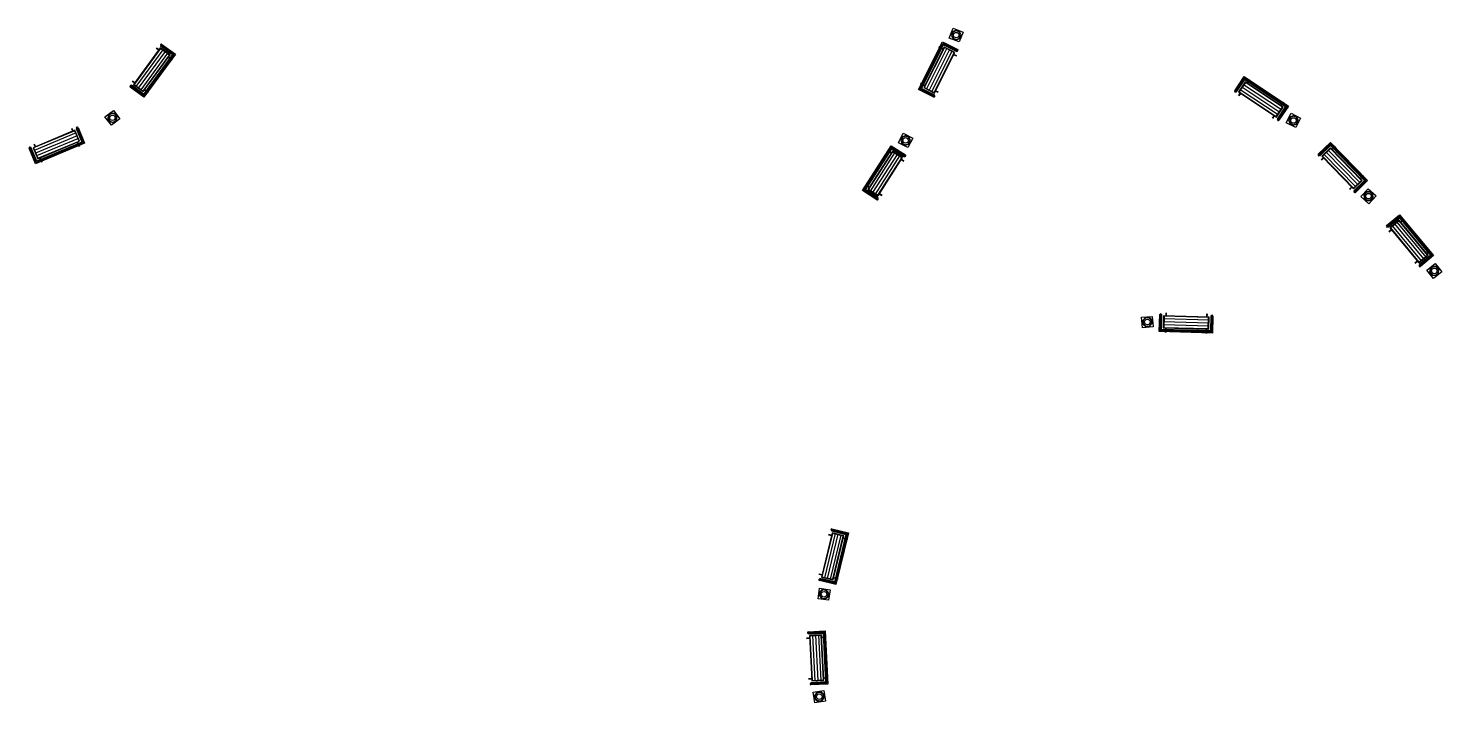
# Model space of a CAD drawing. Extents: x -2918 to -212, y 225 to 5715.
# Drawn here: x -2379.1 to -2326, y 497.8 to 523.2 of the extents above; entities that cross this region are included whole.
import ezdxf

# ---------------------------------------------------------------- set-up
doc = ezdxf.new("R2010")
doc.units = 0
doc.layers.add('ДВ_ГП_П_МАФ', color=20, linetype='CONTINUOUS')

# ---------------------------------------------------------------- blocks, each defined once
blk = doc.blocks.new('*U476')
at = {"layer": 'ДВ_ГП_П_МАФ'}
for p, q in [((0.315, -0.202), (0.315, 0.035)), ((0.337, -0.202), (0.337, 0.035)), ((2.444, -0.202), (2.444, 0.035)), ((2.466, -0.202), (2.466, 0.035)), ((0.202, -0.362), (2.578, -0.362)), ((0.202, -0.516), (2.578, -0.516)), ((0.202, -0.671), (2.578, -0.671)), ((0.046, -0.891), (0.112, -0.891)), ((0.315, -0.99), (0.315, -0.83)), ((0.337, -0.99), (0.337, -0.83)), ((2.444, -0.99), (2.444, -0.83)), ((2.466, -0.99), (2.466, -0.83)), ((2.735, -0.891), (2.669, -0.891))]:
    blk.add_line(p, q, dxfattribs=at)
for points in [[(0, -0.891), (0, 0), (2.781, 0), (2.781, -0.891)], [(0.046, -0.891), (0.046, -0.046), (2.735, -0.046), (2.735, -0.891)], [(0.057, -0.891), (0.057, -0.057), (2.723, -0.057), (2.723, -0.891)], [(0.089, -0.891), (0.089, -0.089), (2.692, -0.089), (2.692, -0.891)], [(0.112, -0.891), (0.112, -0.112), (2.669, -0.112), (2.669, -0.891)]]:
    blk.add_lwpolyline(points, dxfattribs=at)
for points in [[(0.202, -0.83), (2.578, -0.83), (2.578, -0.202), (0.202, -0.202)], [(0.225, -0.807), (2.555, -0.807), (2.555, -0.225), (0.225, -0.225)]]:
    blk.add_lwpolyline(points, close=True, dxfattribs=at)
for centre in [(0.045, -0.886), (2.736, -0.886)]:
    blk.add_arc(centre, 0.0449, 187.7438, 352.97462, dxfattribs=at)
blk = doc.blocks.new('УРНА__')
at = {"layer": 'ДВ_ГП_П_МАФ'}
for points in [[(-0.2, -0.2), (-0.2, 0.2), (0.2, 0.2), (0.2, -0.2)], [(-0.069, 0.17), (-0.169, 0.071), (-0.17, -0.069), (-0.071, -0.169), (0.069, -0.17), (0.169, -0.071), (0.17, 0.069), (0.071, 0.169)], [(-0.063, 0.154), (-0.153, 0.064), (-0.154, -0.063), (-0.064, -0.153), (0.063, -0.154), (0.153, -0.064), (0.154, 0.063), (0.064, 0.153)]]:
    blk.add_lwpolyline(points, close=True, dxfattribs=at)
blk.add_circle((0, 0), 0.104, dxfattribs=at)

msp = doc.modelspace()

# ---------------------------------------------------------------- block references
at = {"layer": 'ДВ_ГП_П_МАФ'}
for p, rotation in [((-2344.224, 522.946), 69.27763000673974), ((-2375.942, 519.835), 307.1614822320491), ((-2331.544, 519.734), 332.3221629591425), ((-2346.126, 518.983), 63.41699849494419), ((-2328.724, 516.885), 316.6672589777579), ((-2326.252, 514.073), 308.5825219441132), ((-2337.037, 512.149), 184.3990197002853), ((-2349.19, 501.907), 262.3734926132953), ((-2349.369, 498.053), 278.9749133757612)]:
    msp.add_blockref('УРНА__', p, dxfattribs=dict(at, rotation=rotation))
for p, xscale, yscale, zscale, rotation in [((-2373.575, 522.229), 0.719255371921998, 0.719255371921998, 0.719255371921998, 233.8135710136004), ((-2345.639, 520.905), 0.7192553719219977, 0.7192553719219977, 0.7192553719219977, 63.28584276383864), ((-2333.399, 521.386), 0.7192553719219977, 0.7192553719219977, 0.7192553719219977, 326.3303757162414), ((-2376.986, 518.874), 0.719255371921998, 0.719255371921998, 0.719255371921998, 202.7125710740989), ((-2347.743, 517.096), 0.7192553719219977, 0.7192553719219977, 0.7192553719219977, 57.42521125204309), ((-2330.155, 518.908), 0.7192553719219976, 0.7192553719219976, 0.7192553719219976, 314.2610433247469), ((-2327.554, 516.188), 0.7192553719219977, 0.7192553719219977, 0.7192553719219977, 309.6359500309089), ((-2334.588, 511.735), 0.7192553719219976, 0.7192553719219976, 0.7192553719219976, 178.4072324573842), ((-2348.274, 504.216), 0.7192553719219977, 0.7192553719219977, 0.7192553719219977, 256.3817053703942), ((-2349.151, 500.527), 0.7192553719219977, 0.7192553719219977, 0.7192553719219977, 272.9831261328601)]:
    msp.add_blockref('*U476', p, dxfattribs=dict(at, xscale=xscale, yscale=yscale, zscale=zscale, rotation=rotation))

doc.saveas('drawing.dxf')
